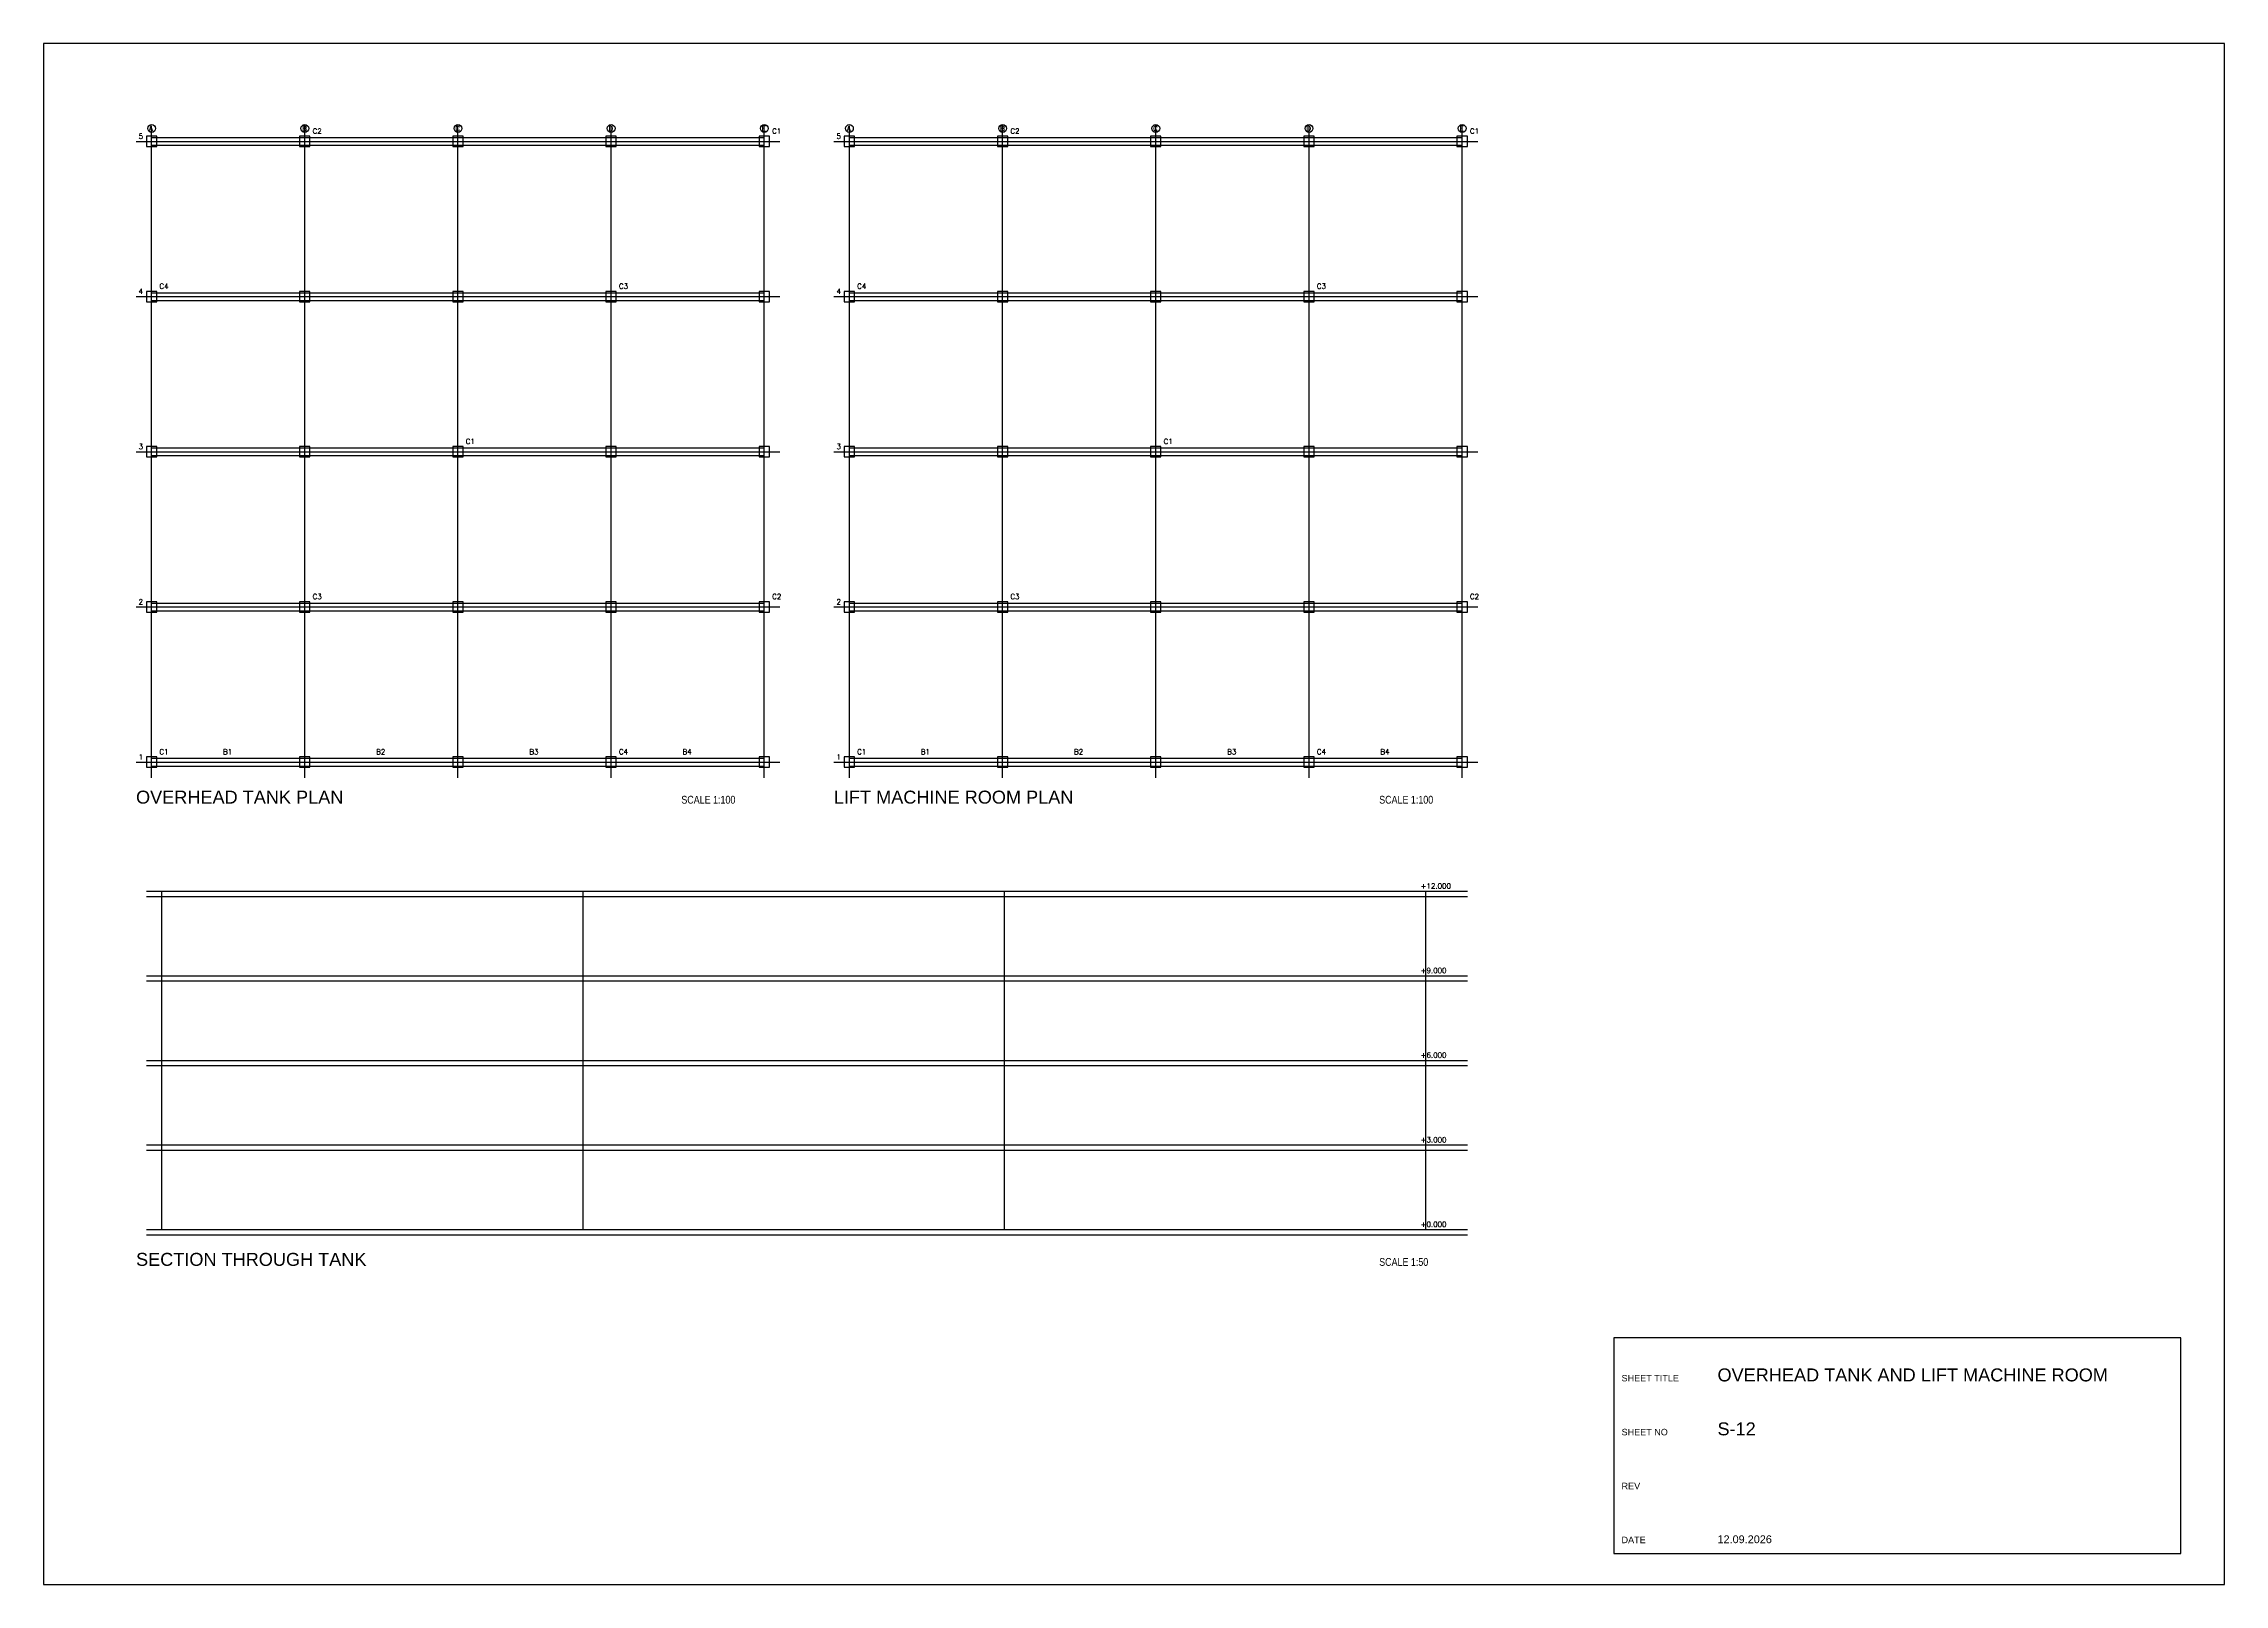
# Model space of a CAD drawing. Header units: millimetres. Extents: x 0 to 12841, y 0 to 594.
# Drawn here: x 12000 to 12841, y 0 to 594 of the extents above; entities that cross this region are included whole.
import ezdxf

# ---------------------------------------------------------------- set-up
doc = ezdxf.new("R2010")
doc.units = ezdxf.units.MM
for name, color, linetype in [('BEAM', 7, 'Continuous'), ('COLUMN', 7, 'Continuous'), ('FRAME', 7, 'Continuous'), ('GRID', 7, 'Continuous'), ('LEVEL', 7, 'Continuous'), ('SECTION', 7, 'Continuous'), ('TITLE', 7, 'Continuous'), ('TITLES', 7, 'Continuous')]:
    doc.layers.add(name, color=color, linetype=linetype)
doc.styles.add('Arial', font='arial.ttf')
doc.styles.add('ROMANS', font='romans.shx')
doc.styles.add('SWISSC', font='swissc.ttf')

msp = doc.modelspace()

# ---------------------------------------------------------------- linework, layer by layer
at = {"layer": 'BEAM'}
for p, q in [((12041.64, 557.8), (12120.41, 557.8)), ((12120.41, 557.8), (12199.17, 557.8)), ((12199.17, 557.8), (12277.94, 557.8)), ((12310.76, 557.8), (12389.53, 557.8)), ((12389.53, 557.8), (12468.29, 557.8)), ((12468.29, 557.8), (12547.06, 557.8)), ((12041.64, 554.8), (12120.41, 554.8)), ((12120.41, 554.8), (12199.17, 554.8)), ((12199.17, 554.8), (12277.94, 554.8)), ((12310.76, 554.8), (12389.53, 554.8)), ((12389.53, 554.8), (12468.29, 554.8)), ((12468.29, 554.8), (12547.06, 554.8)), ((12041.64, 497.98), (12120.41, 497.98)), ((12120.41, 497.98), (12199.17, 497.98)), ((12199.17, 497.98), (12277.94, 497.98)), ((12310.76, 497.98), (12389.53, 497.98)), ((12389.53, 497.98), (12468.29, 497.98)), ((12468.29, 497.98), (12547.06, 497.98)), ((12041.64, 494.98), (12120.41, 494.98)), ((12120.41, 494.98), (12199.17, 494.98)), ((12199.17, 494.98), (12277.94, 494.98)), ((12310.76, 494.98), (12389.53, 494.98)), ((12389.53, 494.98), (12468.29, 494.98)), ((12468.29, 494.98), (12547.06, 494.98)), ((12041.64, 438.15), (12120.41, 438.15)), ((12120.41, 438.15), (12199.17, 438.15)), ((12199.17, 438.15), (12277.94, 438.15)), ((12310.76, 438.15), (12389.53, 438.15)), ((12389.53, 438.15), (12468.29, 438.15)), ((12468.29, 438.15), (12547.06, 438.15)), ((12041.64, 435.15), (12120.41, 435.15)), ((12120.41, 435.15), (12199.17, 435.15)), ((12199.17, 435.15), (12277.94, 435.15)), ((12310.76, 435.15), (12389.53, 435.15)), ((12389.53, 435.15), (12468.29, 435.15)), ((12468.29, 435.15), (12547.06, 435.15)), ((12041.64, 378.32), (12120.41, 378.32)), ((12041.64, 375.32), (12120.41, 375.32)), ((12120.41, 378.32), (12199.17, 378.32)), ((12120.41, 375.32), (12199.17, 375.32)), ((12199.17, 378.32), (12277.94, 378.32)), ((12199.17, 375.32), (12277.94, 375.32)), ((12310.76, 378.32), (12389.53, 378.32)), ((12310.76, 375.32), (12389.53, 375.32)), ((12389.53, 378.32), (12468.29, 378.32)), ((12389.53, 375.32), (12468.29, 375.32)), ((12468.29, 378.32), (12547.06, 378.32)), ((12468.29, 375.32), (12547.06, 375.32)), ((12041.64, 318.5), (12120.41, 318.5)), ((12041.64, 315.5), (12120.41, 315.5)), ((12120.41, 318.5), (12199.17, 318.5)), ((12120.41, 315.5), (12199.17, 315.5)), ((12199.17, 318.5), (12277.94, 318.5)), ((12199.17, 315.5), (12277.94, 315.5)), ((12310.76, 318.5), (12389.53, 318.5)), ((12310.76, 315.5), (12389.53, 315.5)), ((12389.53, 318.5), (12468.29, 318.5)), ((12389.53, 315.5), (12468.29, 315.5)), ((12468.29, 318.5), (12547.06, 318.5)), ((12468.29, 315.5), (12547.06, 315.5))]:
    msp.add_line(p, q, dxfattribs=at)
at = {"layer": 'COLUMN'}
for points in [[(12039.64, 554.3), (12043.64, 554.3), (12043.64, 558.3), (12039.64, 558.3)], [(12098.72, 554.3), (12102.72, 554.3), (12102.72, 558.3), (12098.72, 558.3)], [(12157.79, 554.3), (12161.79, 554.3), (12161.79, 558.3), (12157.79, 558.3)], [(12216.86, 554.3), (12220.86, 554.3), (12220.86, 558.3), (12216.86, 558.3)], [(12275.94, 554.3), (12279.94, 554.3), (12279.94, 558.3), (12275.94, 558.3)], [(12308.76, 554.3), (12312.76, 554.3), (12312.76, 558.3), (12308.76, 558.3)], [(12367.83, 554.3), (12371.83, 554.3), (12371.83, 558.3), (12367.83, 558.3)], [(12426.91, 554.3), (12430.91, 554.3), (12430.91, 558.3), (12426.91, 558.3)], [(12485.99, 554.3), (12489.99, 554.3), (12489.99, 558.3), (12485.99, 558.3)], [(12545.06, 554.3), (12549.06, 554.3), (12549.06, 558.3), (12545.06, 558.3)], [(12039.64, 494.48), (12043.64, 494.48), (12043.64, 498.48), (12039.64, 498.48)], [(12098.72, 494.48), (12102.72, 494.48), (12102.72, 498.48), (12098.72, 498.48)], [(12157.79, 494.48), (12161.79, 494.48), (12161.79, 498.48), (12157.79, 498.48)], [(12216.86, 494.48), (12220.86, 494.48), (12220.86, 498.48), (12216.86, 498.48)], [(12275.94, 494.48), (12279.94, 494.48), (12279.94, 498.48), (12275.94, 498.48)], [(12308.76, 494.48), (12312.76, 494.48), (12312.76, 498.48), (12308.76, 498.48)], [(12367.83, 494.48), (12371.83, 494.48), (12371.83, 498.48), (12367.83, 498.48)], [(12426.91, 494.48), (12430.91, 494.48), (12430.91, 498.48), (12426.91, 498.48)], [(12485.99, 494.48), (12489.99, 494.48), (12489.99, 498.48), (12485.99, 498.48)], [(12545.06, 494.48), (12549.06, 494.48), (12549.06, 498.48), (12545.06, 498.48)], [(12039.64, 434.65), (12043.64, 434.65), (12043.64, 438.65), (12039.64, 438.65)], [(12098.72, 434.65), (12102.72, 434.65), (12102.72, 438.65), (12098.72, 438.65)], [(12157.79, 434.65), (12161.79, 434.65), (12161.79, 438.65), (12157.79, 438.65)], [(12216.86, 434.65), (12220.86, 434.65), (12220.86, 438.65), (12216.86, 438.65)], [(12275.94, 434.65), (12279.94, 434.65), (12279.94, 438.65), (12275.94, 438.65)], [(12308.76, 434.65), (12312.76, 434.65), (12312.76, 438.65), (12308.76, 438.65)], [(12367.83, 434.65), (12371.83, 434.65), (12371.83, 438.65), (12367.83, 438.65)], [(12426.91, 434.65), (12430.91, 434.65), (12430.91, 438.65), (12426.91, 438.65)], [(12485.99, 434.65), (12489.99, 434.65), (12489.99, 438.65), (12485.99, 438.65)], [(12545.06, 434.65), (12549.06, 434.65), (12549.06, 438.65), (12545.06, 438.65)], [(12039.64, 374.82), (12043.64, 374.82), (12043.64, 378.82), (12039.64, 378.82)], [(12098.72, 374.82), (12102.72, 374.82), (12102.72, 378.82), (12098.72, 378.82)], [(12157.79, 374.82), (12161.79, 374.82), (12161.79, 378.82), (12157.79, 378.82)], [(12216.86, 374.82), (12220.86, 374.82), (12220.86, 378.82), (12216.86, 378.82)], [(12275.94, 374.82), (12279.94, 374.82), (12279.94, 378.82), (12275.94, 378.82)], [(12308.76, 374.82), (12312.76, 374.82), (12312.76, 378.82), (12308.76, 378.82)], [(12367.83, 374.82), (12371.83, 374.82), (12371.83, 378.82), (12367.83, 378.82)], [(12426.91, 374.82), (12430.91, 374.82), (12430.91, 378.82), (12426.91, 378.82)], [(12485.99, 374.82), (12489.99, 374.82), (12489.99, 378.82), (12485.99, 378.82)], [(12545.06, 374.82), (12549.06, 374.82), (12549.06, 378.82), (12545.06, 378.82)], [(12039.64, 315), (12043.64, 315), (12043.64, 319), (12039.64, 319)], [(12098.72, 315), (12102.72, 315), (12102.72, 319), (12098.72, 319)], [(12157.79, 315), (12161.79, 315), (12161.79, 319), (12157.79, 319)], [(12216.86, 315), (12220.86, 315), (12220.86, 319), (12216.86, 319)], [(12275.94, 315), (12279.94, 315), (12279.94, 319), (12275.94, 319)], [(12308.76, 315), (12312.76, 315), (12312.76, 319), (12308.76, 319)], [(12367.83, 315), (12371.83, 315), (12371.83, 319), (12367.83, 319)], [(12426.91, 315), (12430.91, 315), (12430.91, 319), (12426.91, 319)], [(12485.99, 315), (12489.99, 315), (12489.99, 319), (12485.99, 319)], [(12545.06, 315), (12549.06, 315), (12549.06, 319), (12545.06, 319)]]:
    msp.add_lwpolyline(points, close=True, dxfattribs=at)
at = {"layer": 'FRAME'}
msp.add_lwpolyline([(12000, 0), (12841, 0), (12841, 594), (12000, 594)], close=True, dxfattribs=at)
at = {"layer": 'GRID'}
for p, q in [((12035.64, 556.3), (12097.72, 556.3)), ((12041.64, 499.48), (12041.64, 562.3)), ((12097.72, 556.3), (12159.79, 556.3)), ((12100.72, 499.48), (12100.72, 562.3)), ((12159.79, 499.48), (12159.79, 562.3)), ((12159.79, 556.3), (12221.86, 556.3)), ((12218.86, 499.48), (12218.86, 562.3)), ((12221.86, 556.3), (12283.94, 556.3)), ((12277.94, 499.48), (12277.94, 562.3)), ((12304.76, 556.3), (12366.83, 556.3)), ((12310.76, 499.48), (12310.76, 562.3)), ((12366.83, 556.3), (12428.91, 556.3)), ((12369.83, 499.48), (12369.83, 562.3)), ((12428.91, 499.48), (12428.91, 562.3)), ((12428.91, 556.3), (12490.99, 556.3)), ((12487.99, 499.48), (12487.99, 562.3)), ((12490.99, 556.3), (12553.06, 556.3)), ((12547.06, 499.48), (12547.06, 562.3)), ((12035.64, 496.48), (12097.72, 496.48)), ((12041.64, 436.65), (12041.64, 499.48)), ((12097.72, 496.48), (12159.79, 496.48)), ((12100.72, 436.65), (12100.72, 499.48)), ((12159.79, 436.65), (12159.79, 499.48)), ((12159.79, 496.48), (12221.86, 496.48)), ((12218.86, 436.65), (12218.86, 499.48)), ((12221.86, 496.48), (12283.94, 496.48)), ((12277.94, 436.65), (12277.94, 499.48)), ((12304.76, 496.48), (12366.83, 496.48)), ((12310.76, 436.65), (12310.76, 499.48)), ((12366.83, 496.48), (12428.91, 496.48)), ((12369.83, 436.65), (12369.83, 499.48)), ((12428.91, 436.65), (12428.91, 499.48)), ((12428.91, 496.48), (12490.99, 496.48)), ((12487.99, 436.65), (12487.99, 499.48)), ((12490.99, 496.48), (12553.06, 496.48)), ((12547.06, 436.65), (12547.06, 499.48)), ((12035.64, 436.65), (12097.72, 436.65)), ((12041.64, 373.82), (12041.64, 436.65)), ((12097.72, 436.65), (12159.79, 436.65)), ((12100.72, 373.82), (12100.72, 436.65)), ((12159.79, 373.82), (12159.79, 436.65)), ((12159.79, 436.65), (12221.86, 436.65)), ((12218.86, 373.82), (12218.86, 436.65)), ((12221.86, 436.65), (12283.94, 436.65)), ((12277.94, 373.82), (12277.94, 436.65)), ((12304.76, 436.65), (12366.83, 436.65)), ((12310.76, 373.82), (12310.76, 436.65)), ((12366.83, 436.65), (12428.91, 436.65)), ((12369.83, 373.82), (12369.83, 436.65)), ((12428.91, 373.82), (12428.91, 436.65)), ((12428.91, 436.65), (12490.99, 436.65)), ((12487.99, 373.82), (12487.99, 436.65)), ((12490.99, 436.65), (12553.06, 436.65)), ((12547.06, 373.82), (12547.06, 436.65)), ((12035.64, 376.82), (12097.72, 376.82)), ((12041.64, 311), (12041.64, 373.82)), ((12097.72, 376.82), (12159.79, 376.82)), ((12100.72, 311), (12100.72, 373.82)), ((12159.79, 376.82), (12221.86, 376.82)), ((12159.79, 311), (12159.79, 373.82)), ((12218.86, 311), (12218.86, 373.82)), ((12221.86, 376.82), (12283.94, 376.82)), ((12277.94, 311), (12277.94, 373.82)), ((12304.76, 376.82), (12366.83, 376.82)), ((12310.76, 311), (12310.76, 373.82)), ((12366.83, 376.82), (12428.91, 376.82)), ((12369.83, 311), (12369.83, 373.82)), ((12428.91, 376.82), (12490.99, 376.82)), ((12428.91, 311), (12428.91, 373.82)), ((12487.99, 311), (12487.99, 373.82)), ((12490.99, 376.82), (12553.06, 376.82)), ((12547.06, 311), (12547.06, 373.82)), ((12035.64, 317), (12097.72, 317)), ((12097.72, 317), (12159.79, 317)), ((12159.79, 317), (12221.86, 317)), ((12221.86, 317), (12283.94, 317)), ((12304.76, 317), (12366.83, 317)), ((12366.83, 317), (12428.91, 317)), ((12428.91, 317), (12490.99, 317)), ((12490.99, 317), (12553.06, 317))]:
    msp.add_line(p, q, dxfattribs=at)
for centre in [(12041.64, 561.3), (12100.72, 561.3), (12159.79, 561.3), (12218.86, 561.3), (12277.94, 561.3), (12310.76, 561.3), (12369.83, 561.3), (12428.91, 561.3), (12487.99, 561.3), (12547.06, 561.3)]:
    msp.add_circle(centre, 1.5, dxfattribs=at)
at = {"layer": 'SECTION'}
for p, q in [((12039.64, 267.24), (12112.41, 267.24)), ((12039.64, 265.24), (12112.41, 265.24)), ((12045.64, 202.02), (12045.64, 267.24)), ((12112.41, 267.24), (12185.19, 267.24)), ((12112.41, 265.24), (12185.19, 265.24)), ((12185.19, 267.24), (12257.96, 267.24)), ((12185.19, 265.24), (12257.96, 265.24)), ((12208.11, 202.02), (12208.11, 267.24)), ((12257.96, 267.24), (12330.74, 267.24)), ((12257.96, 265.24), (12330.74, 265.24)), ((12330.74, 267.24), (12403.51, 267.24)), ((12330.74, 265.24), (12403.51, 265.24)), ((12370.59, 202.02), (12370.59, 267.24)), ((12403.51, 267.24), (12476.29, 267.24)), ((12403.51, 265.24), (12476.29, 265.24)), ((12476.29, 267.24), (12549.06, 267.24)), ((12476.29, 265.24), (12549.06, 265.24)), ((12533.06, 202.02), (12533.06, 267.24)), ((12039.64, 234.63), (12112.41, 234.63)), ((12039.64, 232.63), (12112.41, 232.63)), ((12112.41, 234.63), (12185.19, 234.63)), ((12112.41, 232.63), (12185.19, 232.63)), ((12185.19, 234.63), (12257.96, 234.63)), ((12185.19, 232.63), (12257.96, 232.63)), ((12257.96, 234.63), (12330.74, 234.63)), ((12257.96, 232.63), (12330.74, 232.63)), ((12330.74, 234.63), (12403.51, 234.63)), ((12330.74, 232.63), (12403.51, 232.63)), ((12403.51, 234.63), (12476.29, 234.63)), ((12403.51, 232.63), (12476.29, 232.63)), ((12476.29, 234.63), (12549.06, 234.63)), ((12476.29, 232.63), (12549.06, 232.63)), ((12039.64, 202.02), (12112.41, 202.02)), ((12045.64, 136.8), (12045.64, 202.02)), ((12112.41, 202.02), (12185.19, 202.02)), ((12185.19, 202.02), (12257.96, 202.02)), ((12208.11, 136.8), (12208.11, 202.02)), ((12257.96, 202.02), (12330.74, 202.02)), ((12330.74, 202.02), (12403.51, 202.02)), ((12370.59, 136.8), (12370.59, 202.02)), ((12403.51, 202.02), (12476.29, 202.02)), ((12476.29, 202.02), (12549.06, 202.02)), ((12533.06, 136.8), (12533.06, 202.02)), ((12039.64, 200.02), (12112.41, 200.02)), ((12112.41, 200.02), (12185.19, 200.02)), ((12185.19, 200.02), (12257.96, 200.02)), ((12257.96, 200.02), (12330.74, 200.02)), ((12330.74, 200.02), (12403.51, 200.02)), ((12403.51, 200.02), (12476.29, 200.02)), ((12476.29, 200.02), (12549.06, 200.02)), ((12039.64, 169.41), (12112.41, 169.41)), ((12112.41, 169.41), (12185.19, 169.41)), ((12185.19, 169.41), (12257.96, 169.41)), ((12257.96, 169.41), (12330.74, 169.41)), ((12330.74, 169.41), (12403.51, 169.41)), ((12403.51, 169.41), (12476.29, 169.41)), ((12476.29, 169.41), (12549.06, 169.41)), ((12039.64, 167.41), (12112.41, 167.41)), ((12112.41, 167.41), (12185.19, 167.41)), ((12185.19, 167.41), (12257.96, 167.41)), ((12257.96, 167.41), (12330.74, 167.41)), ((12330.74, 167.41), (12403.51, 167.41)), ((12403.51, 167.41), (12476.29, 167.41)), ((12476.29, 167.41), (12549.06, 167.41)), ((12039.64, 136.8), (12112.41, 136.8)), ((12039.64, 134.8), (12112.41, 134.8)), ((12112.41, 136.8), (12185.19, 136.8)), ((12112.41, 134.8), (12185.19, 134.8)), ((12185.19, 136.8), (12257.96, 136.8)), ((12185.19, 134.8), (12257.96, 134.8)), ((12257.96, 136.8), (12330.74, 136.8)), ((12257.96, 134.8), (12330.74, 134.8)), ((12330.74, 136.8), (12403.51, 136.8)), ((12330.74, 134.8), (12403.51, 134.8)), ((12403.51, 136.8), (12476.29, 136.8)), ((12403.51, 134.8), (12476.29, 134.8)), ((12476.29, 136.8), (12549.06, 136.8)), ((12476.29, 134.8), (12549.06, 134.8))]:
    msp.add_line(p, q, dxfattribs=at)
at = {"layer": 'TITLE'}
for p, q in [((12678.41, 95.04), (12605.52, 95.04)), ((12605.52, 95.04), (12605.52, 53.46)), ((12751.29, 95.04), (12678.41, 95.04)), ((12824.18, 95.04), (12751.29, 95.04)), ((12824.18, 53.46), (12824.18, 95.04)), ((12605.52, 53.46), (12605.52, 11.88)), ((12824.18, 11.88), (12824.18, 53.46)), ((12605.52, 11.88), (12678.41, 11.88)), ((12678.41, 11.88), (12751.29, 11.88)), ((12751.29, 11.88), (12824.18, 11.88))]:
    msp.add_line(p, q, dxfattribs=at)

# ---------------------------------------------------------------- texts
at = {"layer": 'BEAM', "style": 'ROMANS'}
for s, p in [('B1', (12069.18, 320)), ('B2', (12128.25, 320)), ('B3', (12187.33, 320)), ('B4', (12246.4, 320)), ('B1', (12338.3, 320)), ('B2', (12397.37, 320)), ('B3', (12456.45, 320)), ('B4', (12515.52, 320))]:
    msp.add_text(s, height=2, dxfattribs=at).set_placement(p)
at = {"layer": 'COLUMN', "style": 'ROMANS'}
for s, p in [('C2', (12103.72, 559.3)), ('C1', (12280.94, 559.3)), ('C2', (12372.83, 559.3)), ('C1', (12550.06, 559.3)), ('C4', (12044.64, 499.48)), ('C3', (12221.86, 499.48)), ('C4', (12313.76, 499.48)), ('C3', (12490.99, 499.48)), ('C1', (12162.79, 439.65)), ('C1', (12431.91, 439.65)), ('C3', (12103.72, 379.82)), ('C2', (12280.94, 379.82)), ('C3', (12372.83, 379.82)), ('C2', (12550.06, 379.82)), ('C1', (12044.64, 320)), ('C4', (12221.86, 320)), ('C1', (12313.76, 320)), ('C4', (12490.99, 320))]:
    msp.add_text(s, height=2, dxfattribs=at).set_placement(p)
at = {"layer": 'GRID', "style": 'ROMANS'}
for s, p in [('5', (12036.64, 557.3)), ('A', (12040.64, 560.3)), ('B', (12099.72, 560.3)), ('C', (12158.79, 560.3)), ('D', (12217.86, 560.3)), ('E', (12276.94, 560.3)), ('5', (12305.76, 557.3)), ('A', (12309.76, 560.3)), ('B', (12368.83, 560.3)), ('C', (12427.91, 560.3)), ('D', (12486.99, 560.3)), ('E', (12546.06, 560.3)), ('4', (12036.64, 497.48)), ('4', (12305.76, 497.48)), ('3', (12036.64, 437.65)), ('3', (12305.76, 437.65)), ('2', (12036.64, 377.82)), ('2', (12305.76, 377.82)), ('1', (12036.64, 318)), ('1', (12305.76, 318))]:
    msp.add_text(s, height=2, dxfattribs=at).set_placement(p)
at = {"layer": 'LEVEL', "style": 'ROMANS'}
for s, p in [('+12.000', (12531.06, 268.24)), ('+9.000', (12531.06, 235.63)), ('+6.000', (12531.06, 203.02)), ('+3.000', (12531.06, 170.41)), ('+0.000', (12531.06, 137.8))]:
    msp.add_text(s, height=2, dxfattribs=at).set_placement(p)
at = {"layer": 'TITLE', "style": 'Arial'}
for s, height, p in [('SHEET TITLE', 2.5, (12608.52, 78.25)), ('OVERHEAD TANK AND LIFT MACHINE ROOM', 5, (12645.52, 78.25)), ('SHEET NO', 2.5, (12608.52, 57.46)), ('S-12', 5, (12645.52, 57.46)), ('REV', 2.5, (12608.52, 36.67)), ('DATE', 2.5, (12608.52, 15.88)), ('12.09.2026', 3, (12645.52, 15.88))]:
    msp.add_text(s, height=height, dxfattribs=at).set_placement(p)
at = {"layer": 'TITLES'}
for s, height, style, p in [('OVERHEAD TANK PLAN', 5, 'Arial', (12035.64, 301)), ('SCALE 1:100', 3, 'SWISSC', (12245.94, 301)), ('LIFT MACHINE ROOM PLAN', 5, 'Arial', (12304.76, 301)), ('SCALE 1:100', 3, 'SWISSC', (12515.06, 301)), ('SECTION THROUGH TANK', 5, 'Arial', (12035.64, 122.8)), ('SCALE 1:50', 3, 'SWISSC', (12515.06, 122.8))]:
    msp.add_text(s, height=height, dxfattribs=dict(at, style=style)).set_placement(p)

doc.saveas('drawing.dxf')
